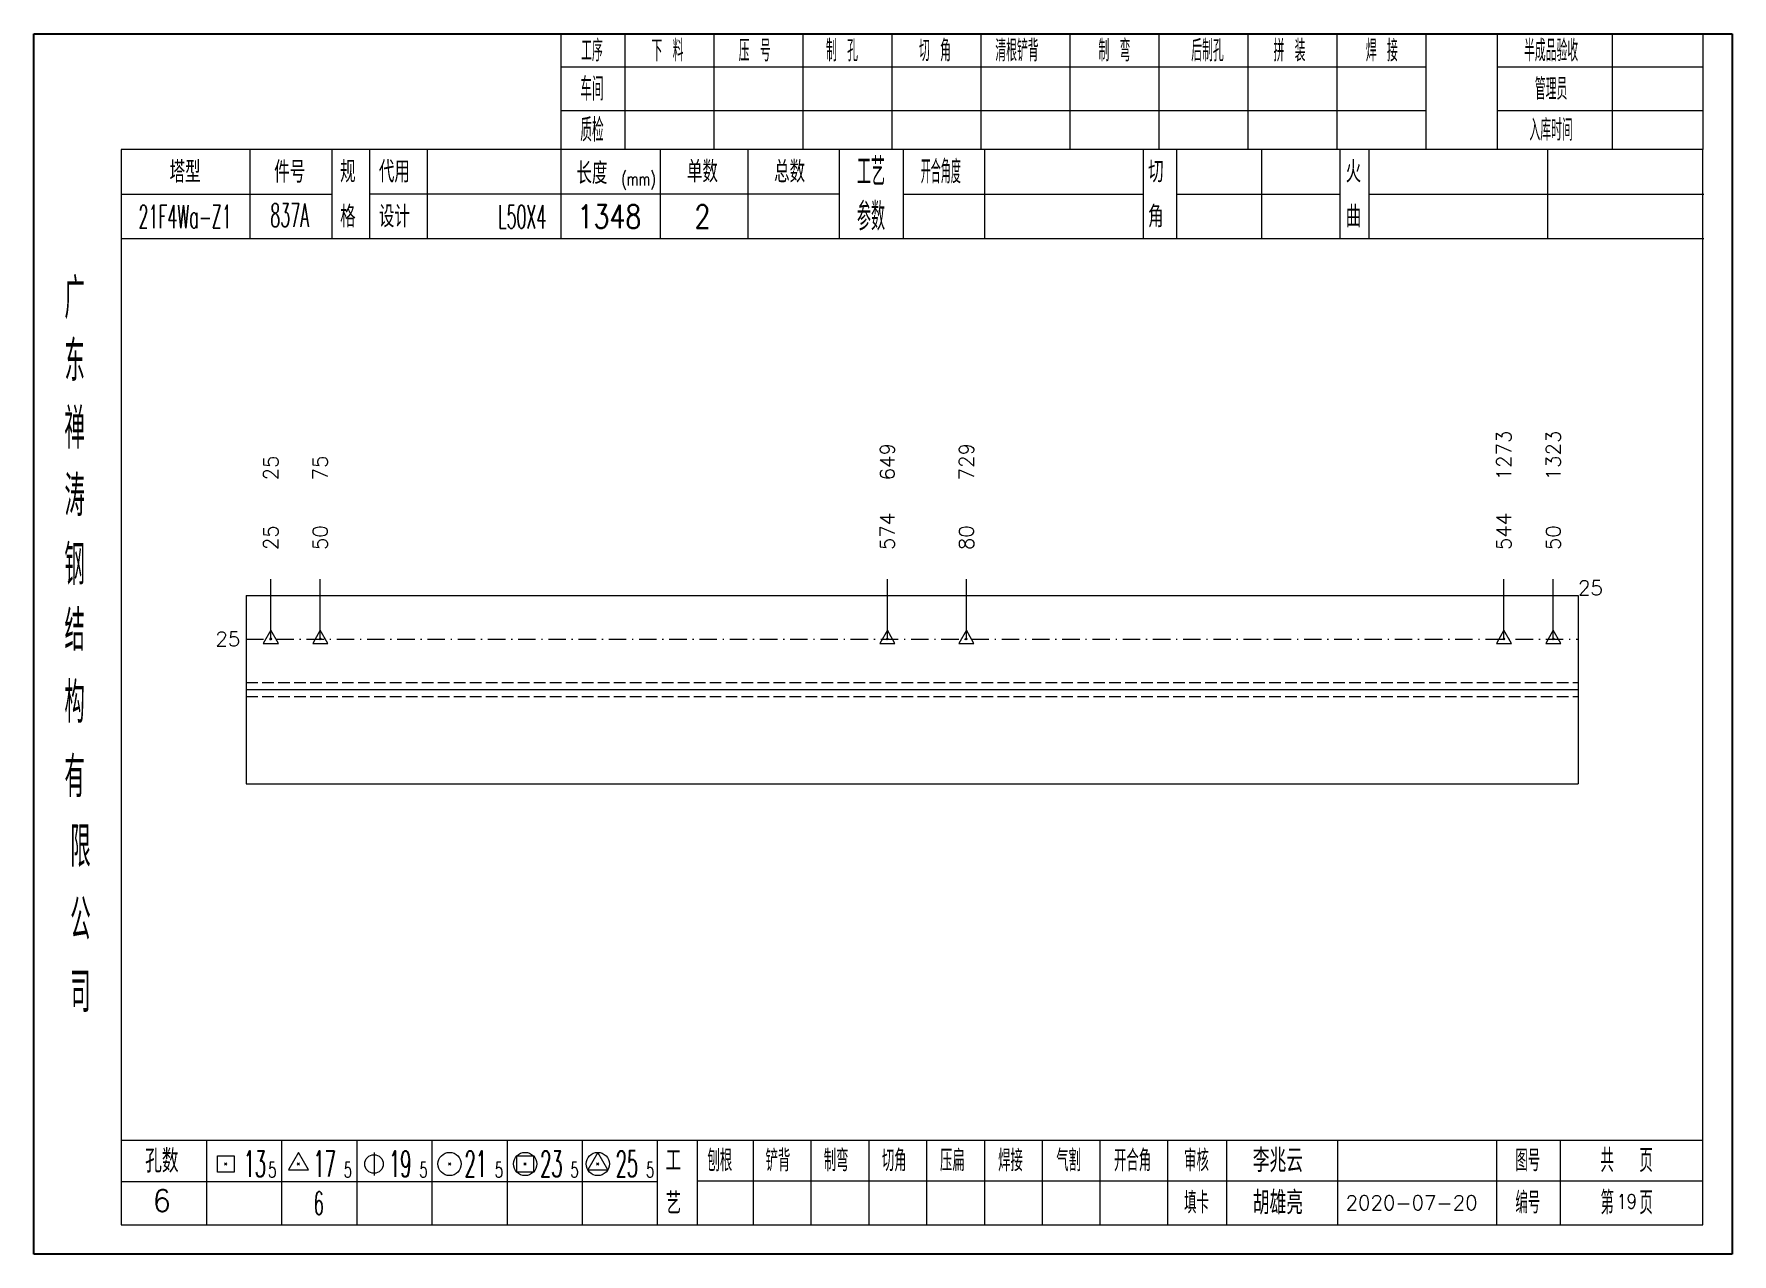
# Model space of a CAD drawing. Extents: x 1310 to 15542, y -76 to 8381.
# Drawn here: x 7134.8 to 7426.9, y 933.9 to 1143.8 of the extents above; entities that cross this region are included whole.
import ezdxf
from ezdxf.enums import TextEntityAlignment as Align

# ---------------------------------------------------------------- set-up
doc = ezdxf.new("R2010")
doc.units = 0
doc.header["$MEASUREMENT"] = 0
doc.linetypes.add('一点画线', pattern=[5.2, 3, -1, 0.2, -1])
doc.linetypes.add('虚线', pattern=[2.75, 2, -0.75])
doc.layers.get('0').update_dxf_attribs({"linetype": 'CONTINUOUS', "lineweight": 25})
for name, color, linetype, lineweight in [('1', 7, 'CONTINUOUS', 25), ('4', 7, 'CONTINUOUS', 25), ('5', 7, 'CONTINUOUS', 25)]:
    doc.layers.add(name, color=color, linetype=linetype, lineweight=lineweight)
doc.styles.get("Standard").update_dxf_attribs({"font": 'simplex.shx', "width": 0.7, "height": 3, "bigfont": 'gbhzfs.shx'})

msp = doc.modelspace()

# ---------------------------------------------------------------- texts
at = {"color": 7, "linetype": 'Continuous', "lineweight": 13}
for s, p in [('1273', (7387.643, 1067.004)), ('1323', (7396.142, 1067.004)), ('649', (7281.577, 1067.004)), ('729', (7295.175, 1067.004)), ('25', (7175.511, 1067.004)), ('75', (7184.01, 1067.004))]:
    msp.add_text(s, height=2.5, rotation=90, dxfattribs=at).set_placement(p, align=Align.MIDDLE_LEFT)
at = {"color": 8, "linetype": 'Continuous', "lineweight": 9}
for s, p in [('574', (7281.577, 1055.004)), ('544', (7387.643, 1055.004)), ('25', (7175.511, 1055.004)), ('50', (7184.01, 1055.004)), ('80', (7295.175, 1055.004)), ('50', (7396.142, 1055.004))]:
    msp.add_text(s, height=2.5, rotation=90, dxfattribs=at).set_placement(p, align=Align.MIDDLE_LEFT)
at = {"color": 7, "linetype": 'Continuous', "lineweight": 13}
msp.add_text('25', height=2.5, dxfattribs=at).set_placement((7400.392, 1048.504), align=Align.MIDDLE_LEFT)
msp.add_text('25', height=2.5, dxfattribs=at).set_placement((7170.262, 1039.704), align=Align.MIDDLE_RIGHT)
at = {"layer": '4', "color": 1, "linetype": 'Continuous', "lineweight": 25}
for s, height, width, p in [('工序', 3.7, 0.7, (7230.762, 1140.961)), ('下 料', 3.7, 0.7, (7243.762, 1140.961)), ('压 号', 3.7, 0.7, (7258.762, 1140.961)), ('制 孔', 3.7, 0.7, (7273.762, 1140.961)), ('切 角', 3.7, 0.7, (7289.762, 1140.961)), ('清根铲背 ', 3.7, 0.7, (7304.762, 1140.961)), (' 制 弯', 3.7, 0.7, (7319.762, 1140.961)), (' 后制孔', 3.7, 0.7, (7335.762, 1140.961)), ('拼 装', 3.7, 0.7, (7350.762, 1140.961)), (' 焊 接', 3.7, 0.7, (7365.762, 1140.961)), ('半成品验收', 3.7, 0.7, (7395.762, 1140.961)), ('车间', 4, 0.7, (7230.762, 1134.361)), ('管理员', 3.7, 0.7, (7395.762, 1134.361)), ('质检', 4, 0.7, (7230.762, 1127.301)), ('入库时间', 3.7, 0.7, (7395.762, 1127.301)), ('工艺', 4.8, 0.7, (7278.762, 1120.121)), ('开合角度', 4, 0.6, (7290.762, 1120.121)), ('(mm)', 2.24, 0.7, (7238.762, 1118.861)), ('21F4Wa-Z1', 4, 0.5, (7160.762, 1112.381)), ('837A', 4, 0.5, (7178.762, 1112.631)), ('L50X4', 4, 0.5, (7218.762, 1112.361)), ('1348', 4, 0.8, (7233.762, 1112.411)), ('2', 4, 0.8, (7249.762, 1112.411)), ('参数', 4.8, 0.7, (7278.762, 1112.411)), ('广', 6.96, 0.7, (7141.762, 1098.331)), ('东', 6.96, 0.7, (7141.762, 1087.541)), ('禅', 6.96, 0.7, (7141.762, 1075.951)), ('涛', 6.96, 0.7, (7141.762, 1064.351)), ('钢', 6.96, 0.7, (7141.762, 1052.461)), ('结', 6.96, 0.7, (7141.762, 1041.151)), ('构', 6.96, 0.7, (7141.762, 1028.771)), ('有', 6.96, 0.7, (7141.762, 1015.961)), ('限', 6.96, 0.7, (7142.762, 1003.961)), ('公', 6.96, 0.7, (7142.762, 991.421)), ('司', 6.96, 0.7, (7142.762, 978.941)), ('13', 4.47, 0.5, (7172.762, 949.361)), ('5', 2.68, 0.6, (7175.762, 948.361)), ('17', 4.47, 0.5, (7184.762, 949.361)), ('5', 2.68, 0.6, (7188.762, 948.361)), ('19', 4.47, 0.5, (7197.762, 949.361)), ('5', 2.68, 0.6, (7201.762, 948.361)), ('21', 4.47, 0.5, (7210.762, 949.361)), ('5', 2.68, 0.6, (7214.762, 948.361)), ('23', 4.47, 0.5, (7223.762, 949.361)), ('5', 2.68, 0.6, (7227.762, 948.361)), ('25', 4.47, 0.5, (7236.762, 949.361)), ('5', 2.68, 0.6, (7240.762, 948.361)), ('刨根', 3.7, 0.8, (7252.762, 949.961)), ('铲背', 3.7, 0.8, (7262.762, 949.961)), ('制弯', 3.7, 0.8, (7272.762, 949.961)), ('切角', 3.7, 0.8, (7282.762, 949.961)), ('压扁', 3.7, 0.8, (7292.762, 949.961)), ('焊接', 3.7, 0.8, (7302.762, 949.961)), ('气割', 3.7, 0.8, (7312.762, 949.961)), ('开合角', 3.7, 0.8, (7323.762, 949.961)), ('审核', 3.7, 0.8, (7334.762, 949.961)), ('图号', 3.7, 0.8, (7391.762, 949.961)), ('共  页', 4, 0.8, (7408.762, 949.961)), ('6', 4, 0.5, (7183.762, 942.611)), ('填卡', 3.7, 0.8, (7334.762, 942.691)), ('编号', 3.7, 0.8, (7391.762, 942.691)), ('第  页', 4, 0.8, (7408.762, 942.691))]:
    msp.add_text(s, height=height, dxfattribs=dict(at, width=width)).set_placement(p, align=Align.MIDDLE_CENTER)
for s, height, p in [('塔型', 3.7, (7160.762, 1120.091)), ('件号', 3.7, (7178.762, 1120.091)), ('规', 3.7, (7188.762, 1120.121)), ('代用', 3.7, (7196.762, 1120.121)), ('长度', 3.7, (7230.762, 1119.861)), ('单数', 3.7, (7249.762, 1120.121)), ('总数', 3.7, (7264.762, 1120.121)), ('切', 3.7, (7327.762, 1120.121)), ('火', 3.7, (7361.762, 1120.121)), ('格', 3.7, (7188.762, 1112.411)), ('设计', 3.7, (7196.762, 1112.411)), ('角', 3.7, (7327.762, 1112.411)), ('曲', 3.7, (7361.762, 1112.411)), ('李兆云', 4, (7348.762, 949.961)), ('孔数', 4, (7156.762, 949.881)), ('工', 3.7, (7244.762, 949.961)), ('6', 3.7, (7156.762, 943.051)), ('艺', 3.7, (7244.762, 942.611)), ('胡雄亮', 4, (7348.762, 942.691)), ('2020-07-20', 2.5, (7371.762, 942.691))]:
    msp.add_text(s, height=height, dxfattribs=at).set_placement(p, align=Align.MIDDLE_CENTER)
at = {"layer": '4', "color": 6, "linetype": 'Continuous', "lineweight": 25, "width": 0.8}
msp.add_text('19', height=2.5, dxfattribs=at).set_placement((7408.787, 942.919), align=Align.MIDDLE_CENTER)

# ---------------------------------------------------------------- blocks, each defined once
blk = doc.blocks.new('孔17.5')
at = {"layer": '5', "color": 7, "linetype": 'Continuous', "lineweight": 13}
for p, q in [((0, 1), (-0.866, -0.5)), ((-0.1, -0.1), (0.1, 0.1)), ((0.1, -0.1), (-0.1, 0.1)), ((0.866, -0.5), (0, 1)), ((-0.866, -0.5), (0.866, -0.5))]:
    blk.add_line(p, q, dxfattribs=at)
blk = doc.blocks.new('CTJGK')
at = {"color": 6, "linetype": 'Continuous'}
for p, q in [((0, 209.97), (292.13, 209.97)), ((0, 0), (0, 209.97)), ((292.13, 209.97), (292.13, 0)), ((292.13, 0), (0, 0))]:
    blk.add_line(p, q, dxfattribs=at)

# ---------------------------------------------------------------- linework, layer by layer
at = {"color": 7, "linetype": 'Continuous', "lineweight": 13}
for p, q in [((7175.511, 1039.704), (7175.511, 1050.004)), ((7184.01, 1039.704), (7184.01, 1050.004)), ((7281.577, 1039.704), (7281.577, 1050.004)), ((7295.175, 1039.704), (7295.175, 1050.004)), ((7387.643, 1039.704), (7387.643, 1050.004)), ((7396.142, 1039.704), (7396.142, 1050.004))]:
    msp.add_line(p, q, dxfattribs=at)
at = {"color": 7, "linetype": 'Continuous', "lineweight": 18}
for p, q in [((7171.262, 1047.204), (7171.262, 1014.804)), ((7171.262, 1047.204), (7400.392, 1047.204)), ((7400.392, 1047.204), (7400.392, 1014.804)), ((7171.262, 1031.004), (7400.392, 1031.004))]:
    msp.add_line(p, q, dxfattribs=at)
at = {"color": 3, "linetype": '一点画线', "lineweight": 13}
msp.add_line((7171.262, 1039.704), (7400.392, 1039.704), dxfattribs=at)
at = {"color": 1, "linetype": '虚线', "lineweight": 18}
for p, q in [((7171.262, 1032.204), (7400.392, 1032.204)), ((7171.262, 1029.804), (7400.392, 1029.804))]:
    msp.add_line(p, q, dxfattribs=at)
at = {"layer": '1', "color": 7, "linetype": 'Continuous', "lineweight": 18}
msp.add_line((7171.262, 1014.804), (7400.392, 1014.804), dxfattribs=at)
at = {"layer": '4', "color": 1, "linetype": 'Continuous', "lineweight": 18}
for p, q in [((7134.762, 1143.831), (7134.762, 933.861)), ((7426.892, 1143.831), (7134.762, 1143.831)), ((7225.392, 1143.831), (7225.392, 1123.991)), ((7236.422, 1143.831), (7236.422, 1123.971)), ((7251.732, 1143.831), (7251.732, 1123.971)), ((7267.052, 1143.831), (7267.052, 1123.971)), ((7282.362, 1143.831), (7282.362, 1123.971)), ((7297.672, 1143.831), (7297.672, 1123.971)), ((7312.982, 1143.831), (7312.982, 1123.971)), ((7328.302, 1143.831), (7328.302, 1123.971)), ((7343.612, 1143.831), (7343.612, 1123.971)), ((7358.922, 1143.831), (7358.922, 1123.971)), ((7374.232, 1143.831), (7374.232, 1123.991)), ((7374.232, 1143.831), (7374.232, 1123.971)), ((7386.512, 1143.831), (7386.512, 1123.971)), ((7406.262, 1143.831), (7406.262, 1123.971)), ((7421.842, 1143.831), (7421.842, 1123.971)), ((7426.892, 1114.031), (7426.892, 1143.831)), ((7374.232, 1138.101), (7225.392, 1138.101)), ((7421.842, 1138.101), (7386.512, 1138.101)), ((7374.232, 1130.621), (7225.392, 1130.621)), ((7421.842, 1130.621), (7386.512, 1130.621)), ((7149.772, 1123.971), (7149.772, 938.911)), ((7421.842, 1123.971), (7149.772, 1123.971)), ((7171.892, 1123.981), (7171.892, 1108.561)), ((7186.042, 1108.561), (7186.042, 1123.971)), ((7192.542, 1108.561), (7192.542, 1123.971)), ((7202.412, 1123.971), (7202.412, 1108.561)), ((7225.392, 1123.991), (7225.392, 1108.561)), ((7242.512, 1123.971), (7242.512, 1108.561)), ((7257.562, 1123.971), (7257.562, 1108.561)), ((7273.262, 1123.971), (7273.262, 1108.561)), ((7284.322, 1123.971), (7284.322, 1108.561)), ((7298.272, 1123.971), (7298.272, 1108.561)), ((7325.572, 1123.971), (7325.572, 1108.561)), ((7331.332, 1123.971), (7331.332, 1108.561)), ((7345.952, 1123.971), (7345.952, 1108.561)), ((7359.412, 1123.971), (7359.412, 1108.561)), ((7364.402, 1123.971), (7364.402, 1108.561)), ((7395.142, 1123.971), (7395.142, 1108.561)), ((7421.842, 938.911), (7421.842, 1123.971)), ((7186.042, 1116.211), (7149.772, 1116.211)), ((7273.262, 1116.261), (7192.542, 1116.261)), ((7284.322, 1116.261), (7325.572, 1116.261)), ((7331.332, 1116.261), (7359.412, 1116.261)), ((7364.402, 1116.261), (7422.022, 1116.261)), ((7426.892, 933.861), (7426.892, 1114.031)), ((7422.022, 1108.561), (7149.772, 1108.561)), ((7149.772, 953.441), (7421.842, 953.441)), ((7164.462, 953.441), (7164.462, 938.911)), ((7177.392, 938.911), (7177.392, 953.441)), ((7190.322, 953.441), (7190.322, 938.911)), ((7203.242, 938.911), (7203.242, 953.441)), ((7216.172, 953.441), (7216.172, 938.911)), ((7229.102, 938.911), (7229.102, 953.441)), ((7242.022, 938.911), (7242.022, 953.441)), ((7248.892, 938.911), (7248.892, 953.441)), ((7258.552, 938.911), (7258.552, 953.441)), ((7268.492, 938.911), (7268.492, 953.441)), ((7278.432, 938.911), (7278.432, 953.441)), ((7288.382, 938.911), (7288.382, 953.441)), ((7298.322, 938.911), (7298.322, 953.441)), ((7308.262, 938.911), (7308.262, 953.441)), ((7318.212, 938.911), (7318.212, 953.441)), ((7329.852, 938.911), (7329.852, 953.441)), ((7340.002, 938.911), (7340.002, 953.441)), ((7359.062, 938.911), (7359.062, 953.441)), ((7386.442, 938.911), (7386.442, 953.441)), ((7397.402, 938.911), (7397.402, 953.441)), ((7242.022, 946.311), (7149.772, 946.311)), ((7248.852, 946.471), (7421.842, 946.471)), ((7149.772, 938.911), (7421.842, 938.911)), ((7134.762, 933.861), (7426.892, 933.861))]:
    msp.add_line(p, q, dxfattribs=at)
at = {"layer": '4', "color": 7, "linetype": 'Continuous', "lineweight": 13}
for p, q in [((7166.348, 947.947), (7166.348, 950.775)), ((7166.348, 950.775), (7169.176, 950.775)), ((7167.562, 949.161), (7167.962, 949.561)), ((7167.962, 949.161), (7167.562, 949.561)), ((7169.176, 950.775), (7169.176, 947.947)), ((7180.262, 951.361), (7178.53, 948.361)), ((7180.062, 949.161), (7180.462, 949.561)), ((7180.462, 949.161), (7180.062, 949.561)), ((7181.994, 948.361), (7180.262, 951.361)), ((7193.262, 951.361), (7193.262, 947.361)), ((7206.062, 949.161), (7206.462, 949.561)), ((7206.462, 949.161), (7206.062, 949.561)), ((7217.848, 947.947), (7217.848, 950.775)), ((7217.848, 950.775), (7220.676, 950.775)), ((7219.062, 949.161), (7219.462, 949.561)), ((7219.462, 949.161), (7219.062, 949.561)), ((7220.676, 950.775), (7220.676, 947.947)), ((7231.762, 951.361), (7230.03, 948.361)), ((7231.562, 949.161), (7231.962, 949.561)), ((7231.962, 949.161), (7231.562, 949.561)), ((7233.494, 948.361), (7231.762, 951.361)), ((7169.176, 947.947), (7166.348, 947.947)), ((7178.53, 948.361), (7181.994, 948.361)), ((7220.676, 947.947), (7217.848, 947.947)), ((7230.03, 948.361), (7233.494, 948.361))]:
    msp.add_line(p, q, dxfattribs=at)
for centre, radius in [((7193.262, 949.361), 1.6), ((7206.262, 949.361), 2), ((7219.262, 949.361), 2), ((7231.762, 949.361), 2)]:
    msp.add_circle(centre, radius, dxfattribs=at)

# ---------------------------------------------------------------- block references
at = {"color": 0, "linetype": 'Continuous'}
msp.add_blockref('CTJGK', (7134.762, 933.861), dxfattribs=at)
at = {"color": 8, "linetype": 'Continuous', "lineweight": 9, "xscale": 1.5, "yscale": 1.5, "zscale": 1.5}
for p in [(7175.511, 1039.704), (7184.01, 1039.704), (7281.577, 1039.704), (7295.175, 1039.704), (7387.643, 1039.704), (7396.142, 1039.704)]:
    msp.add_blockref('孔17.5', p, dxfattribs=at)

msp.set_redraw_order([(e.dxf.handle, doc.entitydb.next_handle()) for e in msp.query("TEXT MTEXT ATTDEF DIMENSION ARC_DIMENSION")])  # texts and dimensions are drawn at this point

doc.saveas('drawing.dxf')
